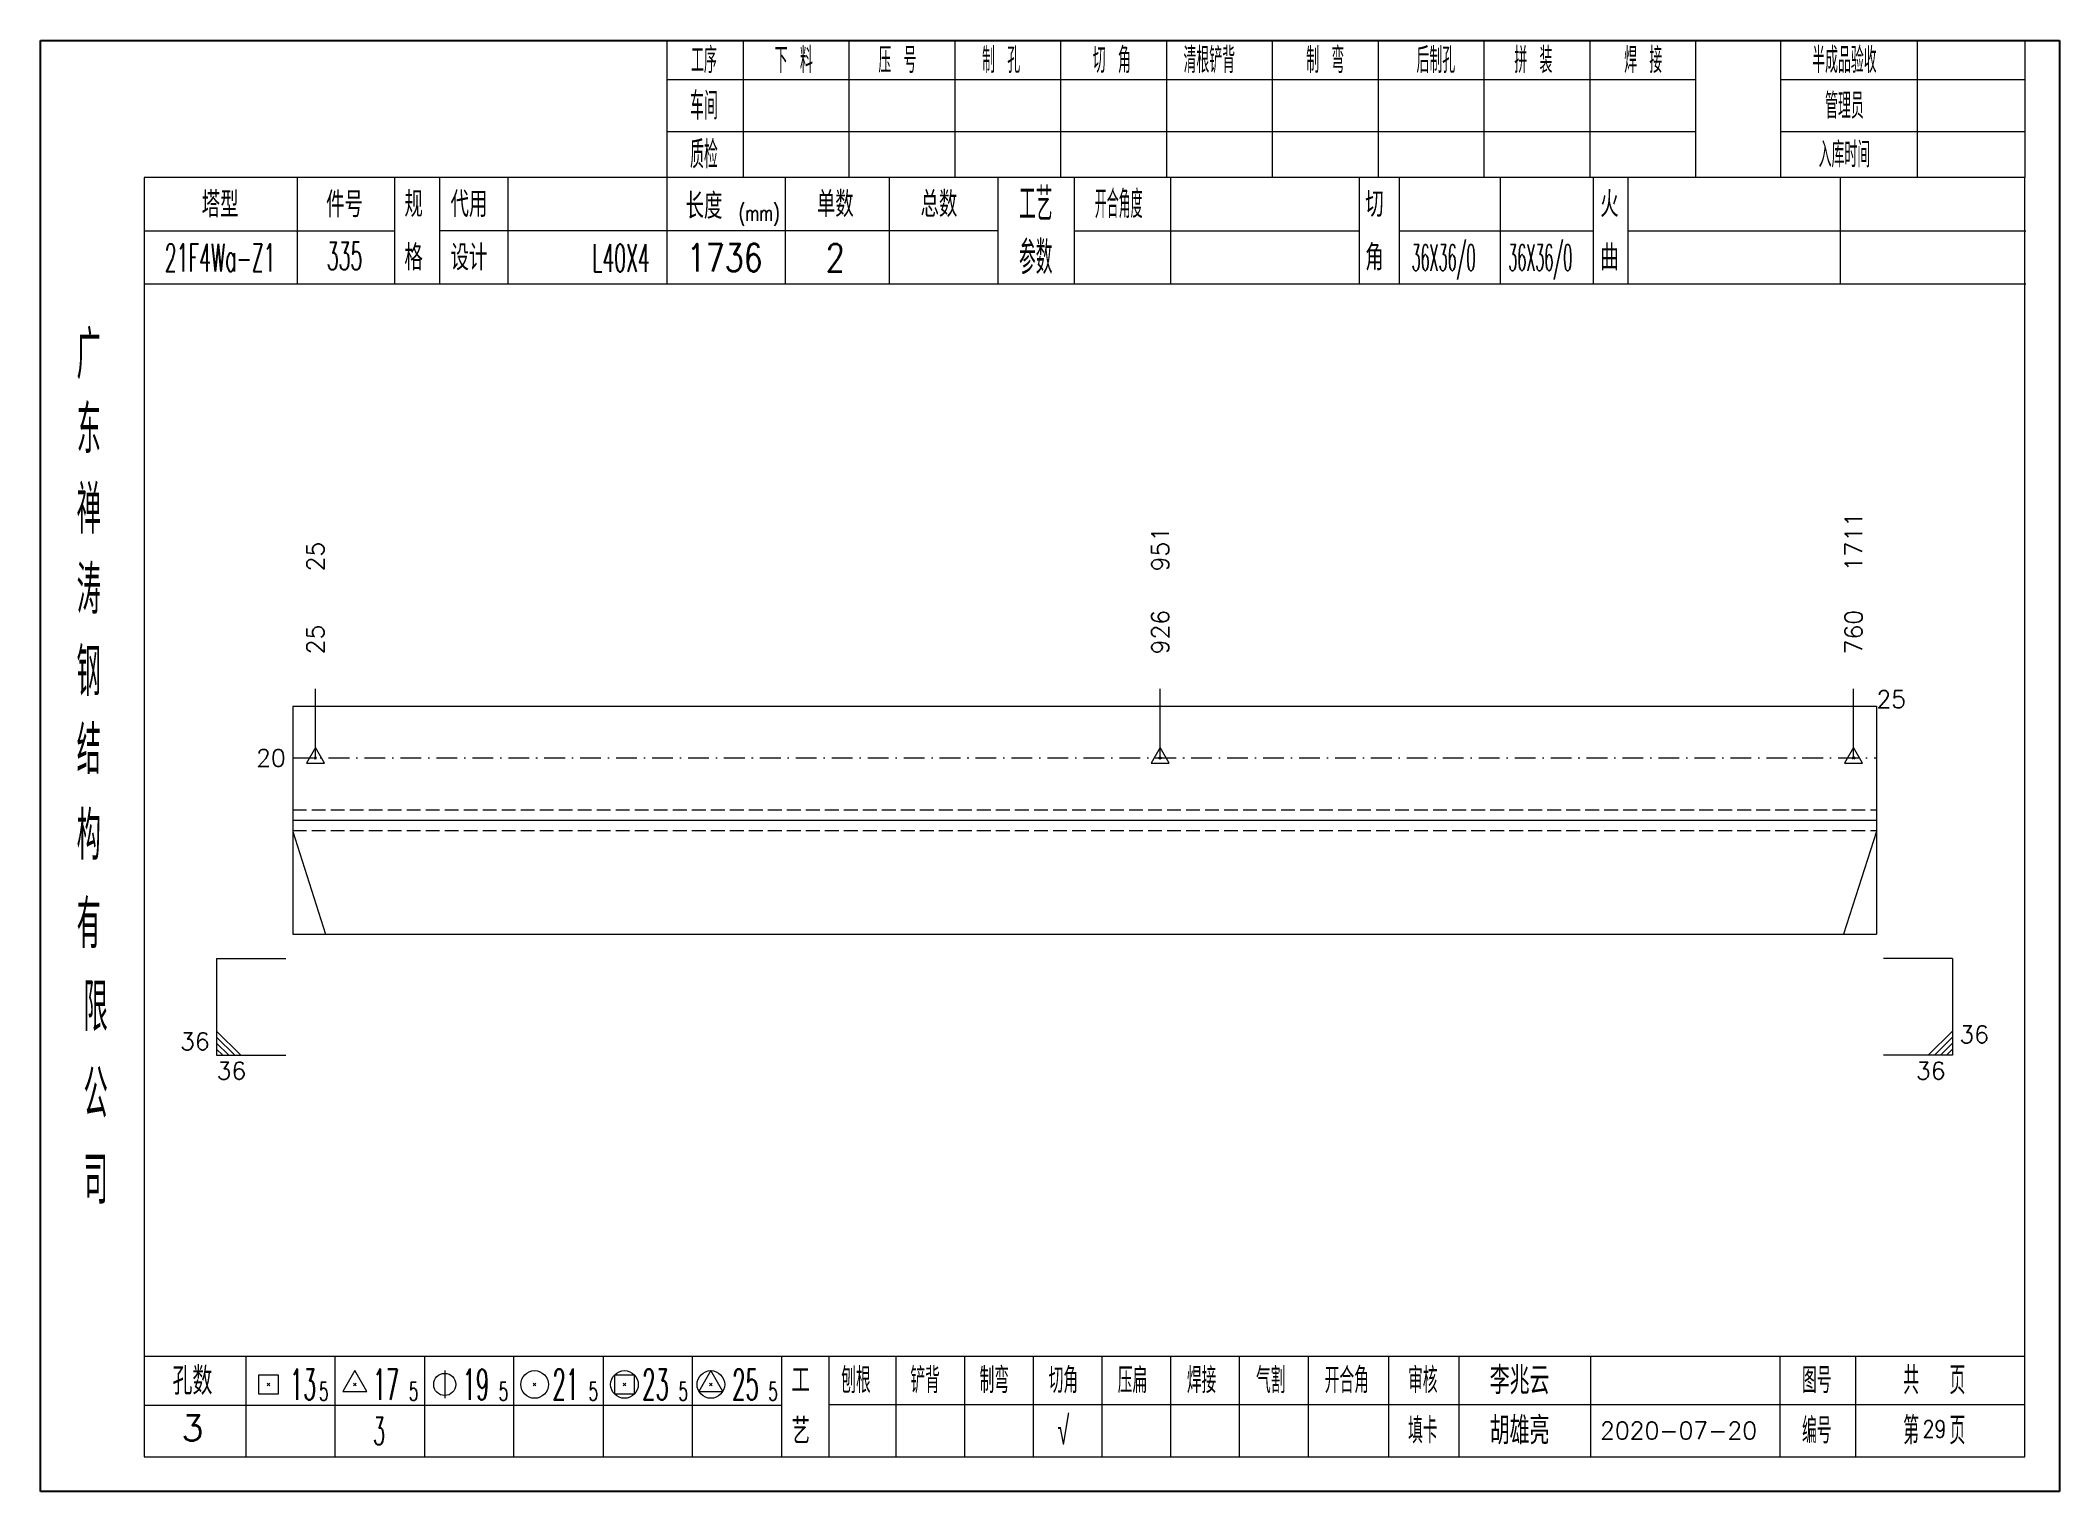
# Model space of a CAD drawing. Extents: x 1310 to 15542, y -76 to 8381.
# Drawn here: x 10256.1 to 10548.2, y 4373.7 to 4583.7 of the extents above; entities that cross this region are included whole.
import ezdxf
from ezdxf.enums import TextEntityAlignment as Align

# ---------------------------------------------------------------- set-up
doc = ezdxf.new("R2010")
doc.units = 0
doc.header["$MEASUREMENT"] = 0
doc.linetypes.add('一点画线', pattern=[5.2, 3, -1, 0.2, -1])
doc.linetypes.add('虚线', pattern=[2.75, 2, -0.75])
doc.layers.get('0').update_dxf_attribs({"linetype": 'CONTINUOUS', "lineweight": 25})
for name, color, linetype, lineweight in [('1', 7, 'CONTINUOUS', 25), ('4', 7, 'CONTINUOUS', 25), ('5', 7, 'CONTINUOUS', 25)]:
    doc.layers.add(name, color=color, linetype=linetype, lineweight=lineweight)
doc.styles.get("Standard").update_dxf_attribs({"font": 'simplex.shx', "width": 0.7, "height": 3, "bigfont": 'gbhzfs.shx'})

msp = doc.modelspace()

# ---------------------------------------------------------------- texts
at = {"color": 7, "linetype": 'Continuous', "lineweight": 13}
for s, p in [('1711', (10518.392, 4506.884)), ('25', (10295.861, 4506.884)), ('951', (10418.082, 4506.884))]:
    msp.add_text(s, height=2.5, rotation=90, dxfattribs=at).set_placement(p, align=Align.MIDDLE_LEFT)
at = {"color": 8, "linetype": 'Continuous', "lineweight": 9}
for s, p in [('25', (10295.861, 4494.884)), ('926', (10418.082, 4494.884)), ('760', (10518.392, 4494.884))]:
    msp.add_text(s, height=2.5, rotation=90, dxfattribs=at).set_placement(p, align=Align.MIDDLE_LEFT)
at = {"color": 7, "linetype": 'Continuous', "lineweight": 13}
msp.add_text('25', height=2.5, dxfattribs=at).set_placement((10521.692, 4488.384), align=Align.MIDDLE_LEFT)
msp.add_text('20', height=2.5, dxfattribs=at).set_placement((10291.562, 4479.884), align=Align.MIDDLE_RIGHT)
msp.add_text('36', height=2.5, dxfattribs=at).set_placement((10533.692, 4437.884), align=Align.BOTTOM_LEFT)
msp.add_text('36', height=2.5, dxfattribs=at).set_placement((10280.562, 4436.884), align=Align.BOTTOM_RIGHT)
msp.add_text('36', height=2.5, dxfattribs=at).set_placement((10281.562, 4435.884), align=Align.TOP_LEFT)
msp.add_text('36', height=2.5, dxfattribs=at).set_placement((10531.692, 4435.884), align=Align.TOP_RIGHT)
at = {"layer": '4', "color": 1, "linetype": 'Continuous', "lineweight": 25}
for s, height, width, p in [('工序', 3.7, 0.7, (10352.062, 4580.841)), ('下 料', 3.7, 0.7, (10365.062, 4580.841)), ('压 号', 3.7, 0.7, (10380.062, 4580.841)), ('制 孔', 3.7, 0.7, (10395.062, 4580.841)), ('切 角', 3.7, 0.7, (10411.062, 4580.841)), ('清根铲背 ', 3.7, 0.7, (10426.062, 4580.841)), (' 制 弯', 3.7, 0.7, (10441.062, 4580.841)), (' 后制孔', 3.7, 0.7, (10457.062, 4580.841)), ('拼 装', 3.7, 0.7, (10472.062, 4580.841)), (' 焊 接', 3.7, 0.7, (10487.062, 4580.841)), ('半成品验收', 3.7, 0.7, (10517.062, 4580.841)), ('车间', 4, 0.7, (10352.062, 4574.241)), ('管理员', 3.7, 0.7, (10517.062, 4574.241)), ('质检', 4, 0.7, (10352.062, 4567.181)), ('入库时间', 3.7, 0.7, (10517.062, 4567.181)), ('(mm)', 2.24, 0.7, (10360.062, 4558.741)), ('工艺', 4.8, 0.7, (10400.062, 4560.001)), ('开合角度', 4, 0.6, (10412.062, 4560.001)), ('335', 4, 0.5, (10300.062, 4552.511)), ('参数', 4.8, 0.7, (10400.062, 4552.291)), ('36X36/0', 3.8, 0.4, (10459.062, 4552.291)), ('36X36/0', 3.8, 0.4, (10473.062, 4552.291)), ('21F4Wa-Z1', 4, 0.5, (10282.062, 4552.261)), ('L40X4', 4, 0.5, (10340.062, 4552.241)), ('1736', 4, 0.8, (10355.062, 4552.291)), ('2', 4, 0.8, (10371.062, 4552.291)), ('广', 6.96, 0.7, (10263.062, 4538.211)), ('东', 6.96, 0.7, (10263.062, 4527.421)), ('禅', 6.96, 0.7, (10263.062, 4515.831)), ('涛', 6.96, 0.7, (10263.062, 4504.231)), ('钢', 6.96, 0.7, (10263.062, 4492.341)), ('结', 6.96, 0.7, (10263.062, 4481.031)), ('构', 6.96, 0.7, (10263.062, 4468.651)), ('有', 6.96, 0.7, (10263.062, 4455.841)), ('限', 6.96, 0.7, (10264.062, 4443.841)), ('公', 6.96, 0.7, (10264.062, 4431.301)), ('司', 6.96, 0.7, (10264.062, 4418.821)), ('13', 4.47, 0.5, (10294.062, 4389.241)), ('17', 4.47, 0.5, (10306.062, 4389.241)), ('19', 4.47, 0.5, (10319.062, 4389.241)), ('21', 4.47, 0.5, (10332.062, 4389.241)), ('23', 4.47, 0.5, (10345.062, 4389.241)), ('25', 4.47, 0.5, (10358.062, 4389.241)), ('刨根', 3.7, 0.8, (10374.062, 4389.841)), ('铲背', 3.7, 0.8, (10384.062, 4389.841)), ('制弯', 3.7, 0.8, (10394.062, 4389.841)), ('切角', 3.7, 0.8, (10404.062, 4389.841)), ('压扁', 3.7, 0.8, (10414.062, 4389.841)), ('焊接', 3.7, 0.8, (10424.062, 4389.841)), ('气割', 3.7, 0.8, (10434.062, 4389.841)), ('开合角', 3.7, 0.8, (10445.062, 4389.841)), ('审核', 3.7, 0.8, (10456.062, 4389.841)), ('图号', 3.7, 0.8, (10513.062, 4389.841)), ('共  页', 4, 0.8, (10530.062, 4389.841)), ('5', 2.68, 0.6, (10297.062, 4388.241)), ('5', 2.68, 0.6, (10310.062, 4388.241)), ('5', 2.68, 0.6, (10323.062, 4388.241)), ('5', 2.68, 0.6, (10336.062, 4388.241)), ('5', 2.68, 0.6, (10349.062, 4388.241)), ('5', 2.68, 0.6, (10362.062, 4388.241)), ('√', 4, 0.6, (10404.062, 4382.571)), ('第  页', 4, 0.8, (10530.062, 4382.571)), ('3', 4, 0.5, (10305.062, 4382.491)), ('填卡', 3.7, 0.8, (10456.062, 4382.571)), ('编号', 3.7, 0.8, (10513.062, 4382.571))]:
    msp.add_text(s, height=height, dxfattribs=dict(at, width=width)).set_placement(p, align=Align.MIDDLE_CENTER)
for s, height, p in [('塔型', 3.7, (10282.062, 4559.971)), ('件号', 3.7, (10300.062, 4559.971)), ('规', 3.7, (10310.062, 4560.001)), ('代用', 3.7, (10318.062, 4560.001)), ('长度', 3.7, (10352.062, 4559.741)), ('单数', 3.7, (10371.062, 4560.001)), ('总数', 3.7, (10386.062, 4560.001)), ('切', 3.7, (10449.062, 4560.001)), ('火', 3.7, (10483.062, 4560.001)), ('格', 3.7, (10310.062, 4552.291)), ('设计', 3.7, (10318.062, 4552.291)), ('角', 3.7, (10449.062, 4552.291)), ('曲', 3.7, (10483.062, 4552.291)), ('孔数', 4, (10278.062, 4389.761)), ('工', 3.7, (10366.062, 4389.841)), ('李兆云', 4, (10470.062, 4389.841)), ('胡雄亮', 4, (10470.062, 4382.571)), ('3', 3.7, (10278.062, 4382.931)), ('艺', 3.7, (10366.062, 4382.491)), ('2020-07-20', 2.5, (10493.062, 4382.571))]:
    msp.add_text(s, height=height, dxfattribs=at).set_placement(p, align=Align.MIDDLE_CENTER)
at = {"layer": '4', "color": 6, "linetype": 'Continuous', "lineweight": 25, "width": 0.8}
msp.add_text('29', height=2.5, dxfattribs=at).set_placement((10530.087, 4382.799), align=Align.MIDDLE_CENTER)

# ---------------------------------------------------------------- blocks, each defined once
blk = doc.blocks.new('孔17.5')
at = {"layer": '5', "color": 7, "linetype": 'Continuous', "lineweight": 13}
for p, q in [((0, 1), (-0.866, -0.5)), ((-0.1, -0.1), (0.1, 0.1)), ((0.1, -0.1), (-0.1, 0.1)), ((0.866, -0.5), (0, 1)), ((-0.866, -0.5), (0.866, -0.5))]:
    blk.add_line(p, q, dxfattribs=at)
blk = doc.blocks.new('CTJGK')
at = {"color": 6, "linetype": 'Continuous'}
for p, q in [((0, 209.97), (292.13, 209.97)), ((0, 0), (0, 209.97)), ((292.13, 209.97), (292.13, 0)), ((292.13, 0), (0, 0))]:
    blk.add_line(p, q, dxfattribs=at)

# ---------------------------------------------------------------- linework, layer by layer
at = {"color": 7, "linetype": 'Continuous', "lineweight": 18}
for p, q in [((10292.562, 4487.384), (10292.562, 4454.384)), ((10292.562, 4487.384), (10521.692, 4487.384)), ((10521.692, 4487.384), (10521.692, 4454.384)), ((10292.562, 4470.884), (10521.692, 4470.884))]:
    msp.add_line(p, q, dxfattribs=at)
at = {"color": 7, "linetype": 'Continuous', "lineweight": 13}
for p, q in [((10295.861, 4479.884), (10295.861, 4489.884)), ((10418.082, 4479.884), (10418.082, 4489.884)), ((10518.392, 4479.884), (10518.392, 4489.884)), ((10292.562, 4469.234), (10297.313, 4454.384)), ((10521.692, 4469.234), (10516.94, 4454.384)), ((10281.562, 4450.884), (10291.562, 4450.884)), ((10281.562, 4450.884), (10281.562, 4436.884)), ((10532.692, 4450.884), (10522.692, 4450.884)), ((10532.692, 4450.884), (10532.692, 4436.884)), ((10285.062, 4436.884), (10281.562, 4440.384)), ((10529.192, 4436.884), (10532.692, 4440.384)), ((10284.187, 4436.884), (10281.562, 4439.509)), ((10283.312, 4436.884), (10281.562, 4438.634)), ((10282.437, 4436.884), (10281.562, 4437.759)), ((10530.067, 4436.884), (10532.692, 4439.509)), ((10530.942, 4436.884), (10532.692, 4438.634)), ((10531.817, 4436.884), (10532.692, 4437.759)), ((10281.562, 4436.884), (10291.562, 4436.884)), ((10532.692, 4436.884), (10522.692, 4436.884))]:
    msp.add_line(p, q, dxfattribs=at)
at = {"color": 3, "linetype": '一点画线', "lineweight": 13}
msp.add_line((10292.562, 4479.884), (10521.692, 4479.884), dxfattribs=at)
at = {"color": 1, "linetype": '虚线', "lineweight": 18}
for p, q in [((10292.562, 4472.384), (10521.692, 4472.384)), ((10292.562, 4469.384), (10521.692, 4469.384))]:
    msp.add_line(p, q, dxfattribs=at)
at = {"layer": '1', "color": 7, "linetype": 'Continuous', "lineweight": 18}
msp.add_line((10292.562, 4454.384), (10521.692, 4454.384), dxfattribs=at)
at = {"layer": '4', "color": 1, "linetype": 'Continuous', "lineweight": 18}
for p, q in [((10256.062, 4583.711), (10256.062, 4373.741)), ((10548.192, 4583.711), (10256.062, 4583.711)), ((10346.692, 4583.711), (10346.692, 4563.871)), ((10357.722, 4583.711), (10357.722, 4563.851)), ((10373.032, 4583.711), (10373.032, 4563.851)), ((10388.352, 4583.711), (10388.352, 4563.851)), ((10403.662, 4583.711), (10403.662, 4563.851)), ((10418.972, 4583.711), (10418.972, 4563.851)), ((10434.282, 4583.711), (10434.282, 4563.851)), ((10449.602, 4583.711), (10449.602, 4563.851)), ((10464.912, 4583.711), (10464.912, 4563.851)), ((10480.222, 4583.711), (10480.222, 4563.851)), ((10495.532, 4583.711), (10495.532, 4563.871)), ((10495.532, 4583.711), (10495.532, 4563.851)), ((10507.812, 4583.711), (10507.812, 4563.851)), ((10527.562, 4583.711), (10527.562, 4563.851)), ((10543.142, 4583.711), (10543.142, 4563.851)), ((10548.192, 4553.911), (10548.192, 4583.711)), ((10495.532, 4577.981), (10346.692, 4577.981)), ((10543.142, 4577.981), (10507.812, 4577.981)), ((10495.532, 4570.501), (10346.692, 4570.501)), ((10543.142, 4570.501), (10507.812, 4570.501)), ((10271.072, 4563.851), (10271.072, 4378.791)), ((10543.142, 4563.851), (10271.072, 4563.851)), ((10293.192, 4563.861), (10293.192, 4548.441)), ((10307.342, 4548.441), (10307.342, 4563.851)), ((10313.842, 4548.441), (10313.842, 4563.851)), ((10323.712, 4563.851), (10323.712, 4548.441)), ((10346.692, 4563.871), (10346.692, 4548.441)), ((10363.812, 4563.851), (10363.812, 4548.441)), ((10378.862, 4563.851), (10378.862, 4548.441)), ((10394.562, 4563.851), (10394.562, 4548.441)), ((10405.622, 4563.851), (10405.622, 4548.441)), ((10419.572, 4563.851), (10419.572, 4548.441)), ((10446.872, 4563.851), (10446.872, 4548.441)), ((10452.632, 4563.851), (10452.632, 4548.441)), ((10467.252, 4563.851), (10467.252, 4548.441)), ((10480.712, 4563.851), (10480.712, 4548.441)), ((10485.702, 4563.851), (10485.702, 4548.441)), ((10516.442, 4563.851), (10516.442, 4548.441)), ((10543.142, 4378.791), (10543.142, 4563.851)), ((10307.342, 4556.091), (10271.072, 4556.091)), ((10394.562, 4556.141), (10313.842, 4556.141)), ((10405.622, 4556.141), (10446.872, 4556.141)), ((10452.632, 4556.141), (10480.712, 4556.141)), ((10485.702, 4556.141), (10543.322, 4556.141)), ((10548.192, 4373.741), (10548.192, 4553.911)), ((10543.322, 4548.441), (10271.072, 4548.441)), ((10271.072, 4393.321), (10543.142, 4393.321)), ((10285.762, 4393.321), (10285.762, 4378.791)), ((10298.692, 4378.791), (10298.692, 4393.321)), ((10311.622, 4393.321), (10311.622, 4378.791)), ((10324.542, 4378.791), (10324.542, 4393.321)), ((10337.472, 4393.321), (10337.472, 4378.791)), ((10350.402, 4378.791), (10350.402, 4393.321)), ((10363.322, 4378.791), (10363.322, 4393.321)), ((10370.192, 4378.791), (10370.192, 4393.321)), ((10379.852, 4378.791), (10379.852, 4393.321)), ((10389.792, 4378.791), (10389.792, 4393.321)), ((10399.732, 4378.791), (10399.732, 4393.321)), ((10409.682, 4378.791), (10409.682, 4393.321)), ((10419.622, 4378.791), (10419.622, 4393.321)), ((10429.562, 4378.791), (10429.562, 4393.321)), ((10439.512, 4378.791), (10439.512, 4393.321)), ((10451.152, 4378.791), (10451.152, 4393.321)), ((10461.302, 4378.791), (10461.302, 4393.321)), ((10480.362, 4378.791), (10480.362, 4393.321)), ((10507.742, 4378.791), (10507.742, 4393.321)), ((10518.702, 4378.791), (10518.702, 4393.321)), ((10363.322, 4386.191), (10271.072, 4386.191)), ((10370.152, 4386.351), (10543.142, 4386.351)), ((10271.072, 4378.791), (10543.142, 4378.791)), ((10256.062, 4373.741), (10548.192, 4373.741))]:
    msp.add_line(p, q, dxfattribs=at)
at = {"layer": '4', "color": 7, "linetype": 'Continuous', "lineweight": 13}
for p, q in [((10301.562, 4391.241), (10299.83, 4388.241)), ((10303.294, 4388.241), (10301.562, 4391.241)), ((10314.562, 4391.241), (10314.562, 4387.241)), ((10353.062, 4391.241), (10351.33, 4388.241)), ((10354.794, 4388.241), (10353.062, 4391.241)), ((10287.648, 4387.827), (10287.648, 4390.655)), ((10287.648, 4390.655), (10290.476, 4390.655)), ((10290.476, 4387.827), (10287.648, 4387.827)), ((10288.862, 4389.041), (10289.262, 4389.441)), ((10289.262, 4389.041), (10288.862, 4389.441)), ((10290.476, 4390.655), (10290.476, 4387.827)), ((10299.83, 4388.241), (10303.294, 4388.241)), ((10301.362, 4389.041), (10301.762, 4389.441)), ((10301.762, 4389.041), (10301.362, 4389.441)), ((10327.362, 4389.041), (10327.762, 4389.441)), ((10327.762, 4389.041), (10327.362, 4389.441)), ((10339.148, 4387.827), (10339.148, 4390.655)), ((10339.148, 4390.655), (10341.976, 4390.655)), ((10341.976, 4387.827), (10339.148, 4387.827)), ((10340.362, 4389.041), (10340.762, 4389.441)), ((10340.762, 4389.041), (10340.362, 4389.441)), ((10341.976, 4390.655), (10341.976, 4387.827)), ((10351.33, 4388.241), (10354.794, 4388.241)), ((10352.862, 4389.041), (10353.262, 4389.441)), ((10353.262, 4389.041), (10352.862, 4389.441))]:
    msp.add_line(p, q, dxfattribs=at)
for centre, radius in [((10314.562, 4389.241), 1.6), ((10327.562, 4389.241), 2), ((10340.562, 4389.241), 2), ((10353.062, 4389.241), 2)]:
    msp.add_circle(centre, radius, dxfattribs=at)

# ---------------------------------------------------------------- block references
at = {"color": 0, "linetype": 'Continuous'}
msp.add_blockref('CTJGK', (10256.062, 4373.741), dxfattribs=at)
at = {"color": 8, "linetype": 'Continuous', "lineweight": 9, "xscale": 1.5, "yscale": 1.5, "zscale": 1.5}
for p in [(10295.861, 4479.884), (10418.082, 4479.884), (10518.392, 4479.884)]:
    msp.add_blockref('孔17.5', p, dxfattribs=at)

msp.set_redraw_order([(e.dxf.handle, doc.entitydb.next_handle()) for e in msp.query("TEXT MTEXT ATTDEF DIMENSION ARC_DIMENSION")])  # texts and dimensions are drawn at this point

doc.saveas('drawing.dxf')
